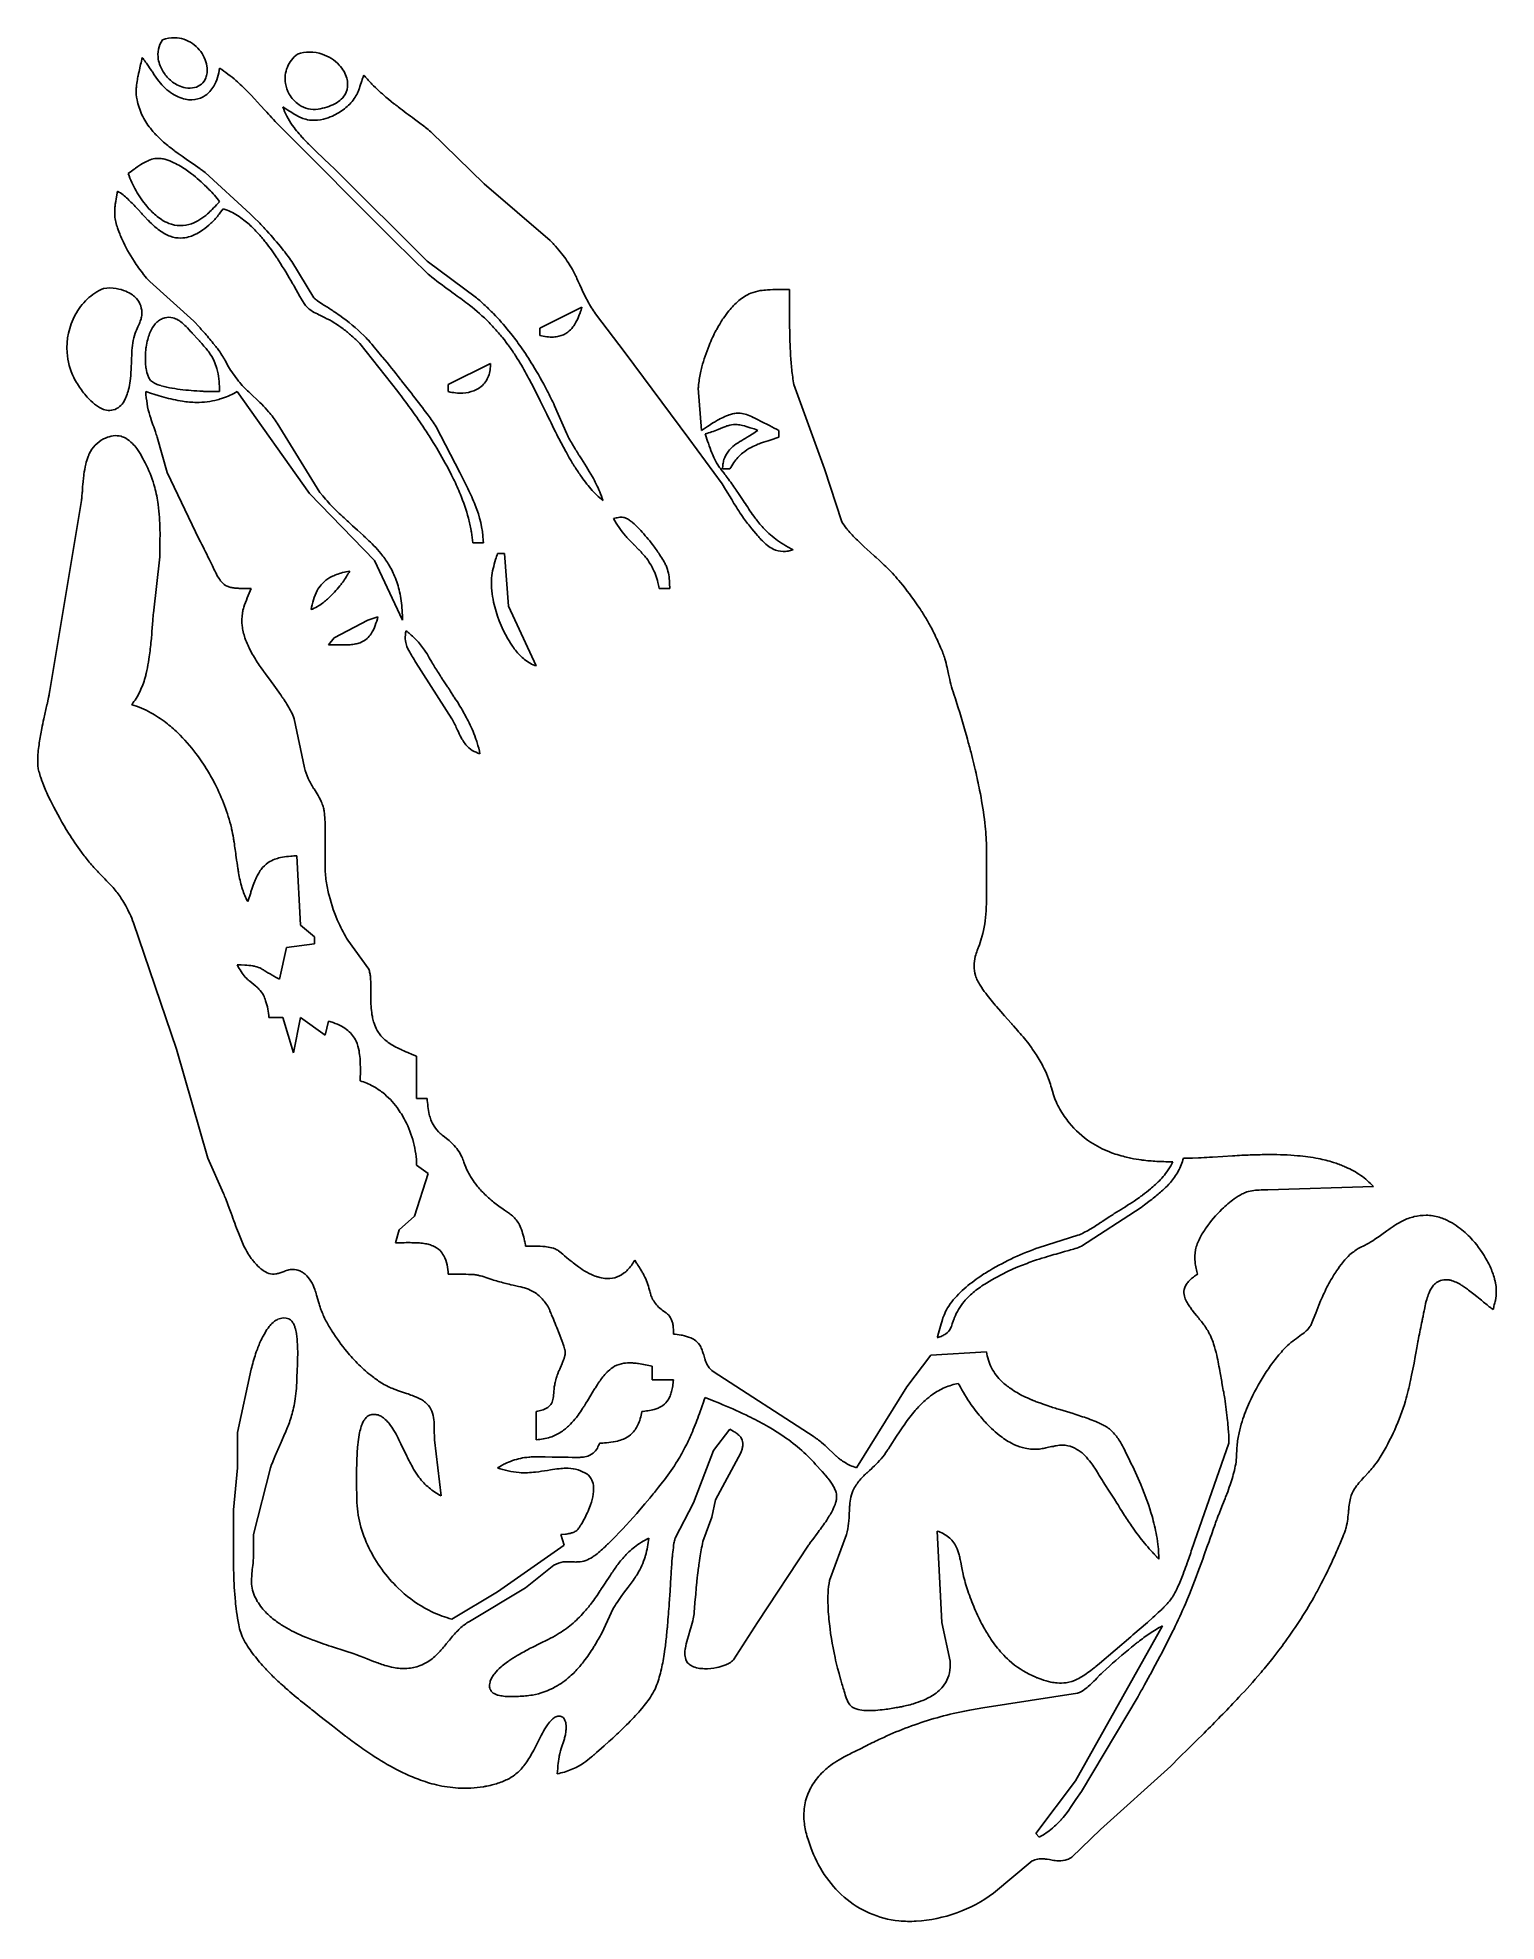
# Model space of a CAD drawing. Header units: millimetres. Extents: x 5 to 122, y 49 to 201.
import ezdxf

# ---------------------------------------------------------------- set-up
doc = ezdxf.new("R2010")
doc.units = ezdxf.units.MM
doc.layers.add('Default', color=94, linetype='Continuous')

msp = doc.modelspace()

# ---------------------------------------------------------------- linework, layer by layer
at = {"layer": 'Default'}
for p, q in [((18.53, 198.96), (18.53, 198.96)), ((15.83, 196.15), (15.83, 196.15)), ((24.5, 193.55), (33.77, 184.26)), ((27.66, 194.83), (27.66, 194.83)), ((36.69, 193.01), (40.97, 188.83)), ((14.68, 190.87), (14.68, 190.87)), ((22.22, 186.43), (18.6, 189.73)), ((36.41, 182.63), (29.07, 189.94)), ((40.97, 188.83), (46.28, 184.29)), ((33.77, 184.26), (36.49, 181.59)), ((27.32, 179.69), (25.54, 182.6)), ((40.36, 179.69), (36.41, 182.63)), ((17.7, 177.81), (14.16, 180.99)), ((48.82, 178.93), (45.44, 177.24)), ((49.9, 178.41), (52.29, 175.26)), ((13.52, 178.36), (13.52, 178.36)), ((45.44, 177.24), (45.44, 176.67)), ((45.44, 177.24), (45.44, 177.24)), ((31, 176.02), (34.05, 172.16)), ((41.49, 174.41), (38.1, 172.72)), ((52.29, 175.26), (57.39, 168.4)), ((14.28, 173), (14.28, 173)), ((38.1, 172.72), (38.1, 172.16)), ((38.1, 172.72), (38.1, 172.72)), ((58.42, 169.05), (58.16, 172.44)), ((65.83, 172.72), (68.28, 165.95)), ((21.17, 172.16), (26.96, 163.97)), ((47.6, 168.77), (46.63, 171.03)), ((27.8, 164.06), (24.38, 169.62)), ((39.02, 165.66), (37.12, 169.33)), ((15.55, 165.66), (14.75, 168.49)), ((57.39, 168.4), (60.07, 164.77)), ((64.63, 168.49), (64.63, 169.05)), ((18.12, 160.3), (15.55, 165.66)), ((60.11, 165.95), (60.68, 165.95)), ((68.28, 165.95), (69.67, 161.72)), ((6.14, 148.17), (8.67, 163.41)), ((26.96, 163.97), (32.18, 158.6)), ((14.96, 158.89), (14.44, 154.38)), ((40.08, 160.02), (40.92, 160.02)), ((42.62, 159.17), (42.05, 159.17)), ((42.05, 159.17), (42.05, 159.17)), ((42.92, 154.94), (42.62, 159.17)), ((32.18, 158.6), (34.43, 153.81)), ((55.63, 158.04), (55.63, 158.04)), ((55.03, 156.35), (55.88, 156.35)), ((27.09, 154.66), (27.09, 154.66)), ((45.16, 150.14), (42.92, 154.94)), ((31.66, 153.82), (28.94, 152.4)), ((32.46, 154.09), (31.66, 153.82)), ((31.66, 153.82), (31.66, 153.82)), ((28.94, 152.4), (28.5, 151.84)), ((35.5, 150.42), (38.4, 145.91)), ((35.5, 150.42), (35.5, 150.42)), ((26.56, 141.96), (25.74, 145.91)), ((25.96, 134.9), (26.25, 129.35)), ((81.28, 135.47), (81.28, 131.8)), ((16.29, 119.38), (12.86, 129.54)), ((26.25, 129.35), (27.38, 128.41)), ((25.12, 127.56), (24.55, 125.02)), ((27.38, 127.85), (25.12, 127.56)), ((27.38, 128.41), (27.38, 127.85)), ((31.72, 125.82), (30.05, 128.13)), ((23.71, 121.92), (24.84, 121.92)), ((24.84, 121.92), (25.68, 119.1)), ((25.68, 119.1), (26.25, 121.92)), ((26.25, 121.92), (28.22, 120.51)), ((28.22, 120.51), (28.5, 121.64)), ((18.82, 110.63), (16.29, 119.38)), ((35.56, 115.43), (35.56, 118.82)), ((36.41, 115.43), (35.56, 115.43)), ((20.07, 107.81), (18.82, 110.63)), ((36.48, 109.41), (35.39, 105.99)), ((35.56, 110.07), (36.48, 109.41)), ((112.32, 108.37), (103.86, 108.09)), ((35.39, 105.99), (34.15, 104.9)), ((88.9, 103.57), (93.69, 106.69)), ((34.15, 104.9), (33.87, 103.86)), ((88.62, 104.45), (85.51, 103.47)), ((54.47, 93.94), (54.47, 92.85)), ((76.82, 94.82), (74.88, 92.29)), ((81.28, 95.11), (76.82, 94.82)), ((21.2, 88.62), (22.3, 93.7)), ((54.47, 92.85), (56.16, 92.85)), ((67.45, 88.27), (59.35, 93.51)), ((74.88, 92.29), (70.84, 85.8)), ((45.16, 90.31), (45.16, 88.05)), ((21.2, 85.8), (21.2, 88.62)), ((37.54, 83.54), (37, 88.05)), ((37, 88.05), (37, 88.05)), ((60.68, 88.9), (59.39, 87.17)), ((100.72, 87.77), (97.98, 79.87)), ((59.39, 87.17), (57.77, 82.97)), ((59.54, 83.23), (61.57, 87)), ((20.88, 82.41), (21.2, 85.8)), ((23.83, 85.8), (22.47, 80.43)), ((59.25, 81.84), (59.54, 83.23)), ((20.88, 77.61), (20.88, 82.41)), ((57.77, 82.97), (56.31, 80.15)), ((58.53, 79.87), (59.25, 81.84)), ((22.47, 80.43), (22.47, 78.74)), ((47.13, 80.43), (47.41, 79.59)), ((68.69, 76.76), (70.05, 80.43)), ((77.33, 80.72), (77.7, 73.38)), ((47.41, 79.59), (42.05, 75.83)), ((67.01, 79.58), (62.9, 73.38)), ((44.31, 76.17), (46.57, 77.98)), ((42.05, 75.83), (38.38, 73.66)), ((39.8, 73.47), (44.31, 76.17)), ((50.42, 72.53), (51.34, 74.5)), ((62.9, 73.38), (60.99, 70.39)), ((77.7, 73.38), (78.36, 70.27)), ((95.39, 73.1), (88.41, 60.68)), ((46.85, 72.42), (46.85, 72.42)), ((92.85, 72.23), (90.34, 70.1)), ((81, 66.53), (88.59, 67.7)), ((88.9, 59.83), (93.44, 67.45)), ((47.53, 64.63), (47.53, 64.63)), ((88.41, 60.68), (85.23, 56.44)), ((96.07, 61.86), (90.43, 56.76)), ((88.9, 59.83), (88.9, 59.83)), ((85.23, 56.44), (85.51, 56.16)), ((90.43, 56.76), (88.13, 54.55)), ((84.95, 54.24), (81.84, 51.66))]:
    msp.add_line(p, q, dxfattribs=at)
for points in [[(17.75, 196.56, -0.101646), (17.03, 196.54, -0.07279), (16.45, 196.72, -0.048443), (15.99, 197, -0.077994), (15.33, 197.68, -0.061471), (14.99, 198.31, -0.05228), (14.84, 198.83, -0.093771), (14.85, 199.64, -0.103763), (15.17, 200.38)], [(15.17, 200.38, -0.102174), (16.15, 200.56, -0.146537), (17.57, 200.1, -0.131147), (18.53, 198.96)], [(13.13, 195.58, -0.058266), (13.07, 196.44, -0.00209), (13.08, 196.6, -0.02607), (13.16, 197.2), (13.18, 197.31), (13.2, 197.41), (13.22, 197.51), (13.25, 197.69), (13.29, 197.85), (13.42, 198.41, 0.009684), (13.55, 198.97)], [(13.55, 198.97, -0.017538), (13.82, 198.6), (13.88, 198.52), (13.99, 198.36), (14.19, 198.06), (14.28, 197.93, 0.012096), (14.36, 197.81), (14.51, 197.58), (14.65, 197.38), (14.78, 197.21, 0.034722), (15.26, 196.64, 0.047991), (15.83, 196.15)], [(15.83, 196.15, 0.046301), (16.43, 195.81, 0.052524), (17.01, 195.62, 0.056179), (17.54, 195.57, 0.120306), (18.44, 195.82, 0.081023), (18.98, 196.25, 0.051031), (19.29, 196.66, 0.058542), (19.6, 197.36, 0.045763), (19.76, 198.12)], [(18.53, 198.96, -0.075418), (18.74, 198.28, -0.066053), (18.75, 197.74, -0.066659), (18.65, 197.34, -0.126375), (18.3, 196.83, -0.118957), (17.75, 196.56)], [(19.76, 198.12, -0.027765), (21.07, 197.12, -0.021894), (21.97, 196.27), (22.13, 196.1), (22.28, 195.95), (22.56, 195.65), (23.04, 195.12), (23.4, 194.72, 0.005197), (23.94, 194.13, 0.008907), (24.5, 193.55)], [(27.66, 194.83, -0.19144), (26.13, 195.18, -0.118533), (25.34, 196.04, -0.086329), (25.05, 196.88, -0.140273), (25.19, 198.19, -0.067979), (25.53, 198.77, -0.059187), (26, 199.24)], [(26, 199.24, -0.160203), (27.98, 199.24, -0.126006), (29.35, 198.36, -0.058684), (29.74, 197.84, -0.061004), (29.96, 197.32, -0.068355), (30.03, 196.83, -0.139131), (29.82, 196, -0.087591), (29.4, 195.52, -0.04472), (29.01, 195.26, -0.051521), (28.35, 194.99, -0.03544), (27.66, 194.83)], [(30.56, 195.67, 0.048745), (30.81, 196.11, 0.00692), (30.89, 196.29, 0.007779), (30.94, 196.45), (30.97, 196.52), (31.01, 196.65), (31.16, 197.1, -0.023662), (31.18, 197.16, -0.023654), (31.2, 197.21, -0.017095), (31.33, 197.56)], [(31.33, 197.56, 0.020538), (31.4, 197.47, 0.018479), (31.98, 196.83, 0.022743), (33.1, 195.8), (33.31, 195.62), (33.52, 195.45), (33.72, 195.29, 0.004194), (34.08, 195.01, 0.003553), (35.39, 194.02), (35.72, 193.77), (36.21, 193.4, -0.016034), (36.27, 193.35, -0.005973), (36.69, 193.01)], [(18.6, 189.73), (18.4, 189.88, 0.00658), (18.3, 189.96, 0.013436), (18.2, 190.03), (17.81, 190.31), (17.07, 190.82), (16.75, 191.04), (16.44, 191.26), (16.16, 191.46, -0.016337), (16.1, 191.51), (15.84, 191.71, -0.026775), (14.93, 192.49), (14.77, 192.65, -0.029789), (14.2, 193.29, -0.055626), (13.53, 194.37, -0.063896), (13.13, 195.58)], [(29.07, 189.94), (28.92, 190.08), (28.63, 190.36), (27.53, 191.4), (27.33, 191.59), (27.23, 191.69), (27.05, 191.87), (26.88, 192.04, -0.016435), (26.8, 192.12, -0.002869), (26.49, 192.44, -0.008489), (26.24, 192.73), (26.13, 192.85, -0.018364), (25.73, 193.35), (25.59, 193.54, -0.03248), (25.15, 194.25, -0.050736), (24.84, 195.02)], [(24.84, 195.02), (25.24, 194.75), (25.55, 194.55, 0.016286), (26.03, 194.27), (26.15, 194.21, 0.032476), (26.53, 194.05)], [(26.53, 194.05, 0.058716), (27.1, 193.94, 0.081092), (28.1, 194.03, 0.045339), (28.81, 194.27, 0.059679), (29.77, 194.86, 0.067775), (30.56, 195.67)], [(12.42, 189.65), (12.68, 189.84), (12.91, 190.01, -0.017093), (13.01, 190.08), (13.2, 190.22), (13.28, 190.27, -0.016892), (13.44, 190.38, -0.039663), (14.03, 190.69, -0.005584), (14.19, 190.76, -0.065109), (14.68, 190.87)], [(14.68, 190.87, -0.058027), (15.08, 190.86, -0.033535), (15.44, 190.79, -0.043842), (16.09, 190.53, -0.02244), (16.63, 190.24, -0.026161), (17.5, 189.64, -0.030414), (18.7, 188.59, -0.001955), (18.84, 188.45), (18.9, 188.39, -0.013789), (19.35, 187.91, -0.023764), (19.76, 187.4)], [(17.5, 185.63, -0.183077), (15.69, 185.66, -0.051136), (15.1, 185.96, -0.035344), (14.63, 186.31, -0.041457), (13.92, 187.03, -0.044224), (13.06, 188.28, -0.039995), (12.42, 189.65)], [(11.35, 186.27, -0.03414), (11.35, 186.77, -0.014539), (11.38, 187.14, -0.008655), (11.42, 187.41), (11.46, 187.62), (11.57, 188.24)], [(11.57, 188.24, -0.033663), (12.01, 187.94), (12.11, 187.86, -0.020224), (12.48, 187.53, -0.015723), (13.13, 186.85), (13.21, 186.78), (13.48, 186.47, 0.006861), (13.75, 186.18), (14.01, 185.92, 0.024827), (14.04, 185.89), (14.16, 185.76, 0.01975), (14.66, 185.31, 0.014103), (14.89, 185.13, 0.031063), (15.35, 184.82, 0.041677), (15.8, 184.62, 0.089961), (16.64, 184.48, 0.064294), (17.27, 184.57, 0.068762), (18.13, 184.95, 0.017577), (18.23, 185.02, 0.035294), (18.9, 185.52)], [(14.16, 180.99, -0.029256), (13.66, 181.55, -0.026544), (12.89, 182.63, -0.035384), (11.93, 184.37, -0.014541), (11.74, 184.83), (11.67, 185), (11.61, 185.15), (11.57, 185.29, -0.023158), (11.43, 185.77, -0.038276), (11.35, 186.27)], [(19.76, 187.4), (19.69, 187.33), (19.63, 187.27, -0.006904), (19.16, 186.78, -0.011941), (18.79, 186.43, -0.039265), (18.18, 185.96, -0.058355), (17.5, 185.63)], [(18.9, 185.52, 0.044626), (19.51, 186.14, 0.013869), (19.78, 186.48), (19.84, 186.57), (20.04, 186.83)], [(20.04, 186.83, -0.040481), (20.66, 186.59, -0.054082), (21.7, 185.93, -0.030583), (22.51, 185.22, -0.006042), (22.59, 185.13, -0.020797), (23.21, 184.44, -0.003086), (23.46, 184.13, -0.02054), (24.35, 182.9, -0.004028), (24.5, 182.66, -0.014452), (25.61, 180.84, -0.003035), (25.74, 180.61), (26.2, 179.8), (26.32, 179.59, 0.014735), (26.5, 179.3, 0.040187), (26.71, 179.01)], [(25.54, 182.6, 0.016372), (24.78, 183.62, 0.017639), (23.54, 185.06, 0.006847), (22.89, 185.75), (22.55, 186.09), (22.22, 186.43)], [(46.28, 184.29, -0.006178), (46.58, 183.97), (46.71, 183.82, -0.013889), (47.21, 183.21), (47.32, 183.07, -0.035197), (48.06, 181.96), (48.18, 181.74, -0.009581), (48.28, 181.53), (48.33, 181.43, -0.006004), (48.42, 181.24), (48.5, 181.06), (48.66, 180.72), (48.79, 180.42, 0.022281), (49.3, 179.39, 0.022669), (49.9, 178.41)], [(36.49, 181.59), (36.59, 181.51, 0.0142), (38.22, 180.26), (38.38, 180.15), (38.68, 179.93, -0.00917), (39.8, 179.09, -0.033474), (41.37, 177.7, -0.016454), (42.08, 176.92, -0.012214), (42.13, 176.87, -0.008414), (42.44, 176.49), (42.6, 176.3), (42.75, 176.11)], [(8.06, 173.28, -0.100211), (7.52, 175.29, -0.139747), (8.17, 178.32, -0.079838), (9.13, 179.57, -0.089494), (10.44, 180.44)], [(10.44, 180.44, -0.075577), (11.47, 180.43, -0.058543), (12.23, 180.21, -0.05568), (12.76, 179.92, -0.055047), (13.09, 179.62, -0.100883), (13.43, 179.03, -0.093993), (13.52, 178.36)], [(58.16, 172.44, -0.008212), (58.17, 172.58, -0.031723), (58.34, 173.67, -0.006489), (58.45, 174.14, -0.032695), (59.03, 175.86, -0.026385), (59.6, 177.1, -0.024528), (59.64, 177.15), (59.76, 177.37), (59.88, 177.58, -0.011936), (60.11, 177.96), (60.17, 178.04, -0.023415), (60.62, 178.64, -0.047489), (61.41, 179.46, -0.033505), (61.87, 179.79, -0.042965), (62.37, 180.05)], [(62.37, 180.05, -0.056219), (63.13, 180.26, -0.022839), (63.71, 180.32, -0.016709), (64.59, 180.35, -0.006222), (65.03, 180.34), (65.48, 180.34)], [(65.48, 180.34, 0.000942), (65.48, 178.43), (65.48, 177.72), (65.48, 177.56), (65.49, 177.26, 0.004562), (65.5, 176.69, 0.006821), (65.54, 175.69), (65.55, 175.32), (65.56, 175.15, 0.011803), (65.66, 173.93, 0.021191), (65.83, 172.72)], [(26.71, 179.01, 0.070649), (27.22, 178.59, 0.027935), (27.73, 178.33, 0.008129), (27.95, 178.22), (28.17, 178.11, -0.049794), (29.67, 177.19, -0.020146), (30.35, 176.63, -0.015264), (31, 176.02)], [(31.32, 176.66, 0.039916), (29.4, 178.27, 0.007123), (28.88, 178.62), (28.78, 178.69, 0.005576), (28.03, 179.16), (27.85, 179.28), (27.71, 179.37), (27.61, 179.44, -0.04276), (27.57, 179.47, -0.045011), (27.32, 179.69)], [(46.63, 171.03, 0.007728), (46.03, 172.23, 0.016952), (44.88, 174.29, 0.016825), (43.91, 175.76, 0.013666), (43.12, 176.83), (42.96, 177.02, 0.022202), (41.72, 178.42, 0.003279), (41.39, 178.75, 0.008358), (41.14, 178.99), (41.05, 179.08, 0.01368), (40.36, 179.69)], [(45.44, 176.67, 0.031113), (46.01, 176.56, 0.042451), (46.53, 176.54, 0.046537), (46.98, 176.6, 0.107765), (47.69, 176.93, 0.067114), (48.1, 177.35, 0.038157), (48.34, 177.72, 0.035693), (48.61, 178.31, 0.004214), (48.67, 178.46, 0.009427), (48.75, 178.69), (48.82, 178.93)], [(13.52, 178.36, -0.060448), (13.45, 177.97, -0.02532), (13.32, 177.63), (13.2, 177.35, 0.018775), (12.99, 176.85, 0.04221), (12.79, 176.07, 0.034926), (12.71, 175.26)], [(14.28, 173, -0.057786), (14.17, 173.12, -0.056321), (14.02, 173.41, -0.053201), (13.86, 174, -0.012373), (13.84, 174.13, -0.045297), (13.81, 175.16, -0.01899), (13.84, 175.55, -0.003138), (13.86, 175.72, -0.030727), (13.99, 176.35, -0.025298), (14.14, 176.81, -0.063314), (14.48, 177.45, -0.046805), (14.72, 177.73, -0.065642), (15.02, 177.94)], [(15.02, 177.94, -0.048458), (15.36, 178.07, -0.127446), (16, 178.09, -0.076742), (16.43, 177.9), (16.51, 177.86, -0.011947), (16.64, 177.76, -0.036781), (17.07, 177.37, -0.012562), (17.17, 177.27), (17.46, 176.95)], [(17.46, 176.95, 0.021368), (17.52, 176.89, 0.02083), (17.58, 176.83), (18.03, 176.34, -0.006912), (18.23, 176.13, -0.012209), (18.59, 175.71, -0.013491), (18.89, 175.34, -0.050483), (19.32, 174.61, -0.04148), (19.53, 174.02, -0.017991), (19.59, 173.79, -0.030606), (19.71, 172.98, -0.016406), (19.76, 172.16)], [(21.28, 173), (21.16, 173.15, -0.017157), (20.73, 173.74, -0.022669), (20.4, 174.29), (20.27, 174.53, 0.031242), (19.72, 175.42), (19.69, 175.46, 0.00465), (19.46, 175.77), (19.25, 176.03, 0.011619), (18.49, 176.93), (18.29, 177.15, 0.005942), (18.15, 177.32), (17.7, 177.81)], [(37.12, 169.33, 0.011054), (36.8, 169.82, 0.00691), (36.48, 170.26), (36.17, 170.68, 0.00505), (35, 172.21), (34.78, 172.49), (34.36, 173.02, 0.005246), (34.27, 173.14, 0.005468), (32.83, 174.93, 0.017645), (32.78, 174.98), (32.43, 175.41), (32.16, 175.73), (31.96, 175.97, 0.008022), (31.8, 176.14), (31.69, 176.28, 0.018251), (31.32, 176.66)], [(42.75, 176.11), (42.89, 175.92, -0.007874), (43.02, 175.74, -0.014239), (43.53, 174.99), (43.64, 174.81, -0.007747), (44.07, 174.09, -0.011027), (44.82, 172.72, -0.007066), (44.98, 172.41), (45.13, 172.12), (45.2, 171.98), (45.48, 171.41), (46.01, 170.34, 0.003973), (46.93, 168.48, 0.010582), (47.67, 167.1), (47.81, 166.85), (47.95, 166.61, 0.003882), (48.08, 166.39, 0.002825), (48.21, 166.18, 0.011812), (48.71, 165.43, 0.0292), (49.54, 164.35, 0.045927), (50.52, 163.41)], [(12.71, 175.26), (12.69, 174.64), (12.69, 174.5, -0.0162), (12.68, 174.44), (12.67, 174.18, -0.019907), (12.6, 173.2), (12.58, 173.01, -0.024051), (12.45, 172.33, -0.029567), (12.29, 171.82), (12.25, 171.73, -0.030701), (12.09, 171.39, -0.081361), (11.73, 170.95, -0.111057), (11.23, 170.69)], [(38.1, 172.16, 0.071264), (39.28, 172.04, 0.07986), (40.16, 172.23, 0.081364), (40.75, 172.57, 0.132103), (41.33, 173.41, 0.054743), (41.45, 173.9, 0.037763), (41.49, 174.41)], [(11.23, 170.69, -0.117981), (10.67, 170.67, -0.069094), (10.22, 170.83, -0.028759), (10.04, 170.93, -0.053861), (9.43, 171.41, -0.044262), (8.67, 172.29, -0.039874), (8.06, 173.28)], [(19.76, 172.16), (19.58, 172.16), (19.24, 172.16, -0.005419), (18.61, 172.18), (18.47, 172.18), (18.44, 172.19), (18.31, 172.19), (18.18, 172.2), (17.93, 172.21), (17.69, 172.23, -0.024178), (15.95, 172.43, -0.029179), (15.08, 172.62, -0.022236), (15.03, 172.64, -0.033156), (14.64, 172.78, -0.027891), (14.45, 172.88, -0.053679), (14.28, 173)], [(24.38, 169.62, 0.025251), (23.69, 170.54), (23.55, 170.7, 0.020328), (22.99, 171.29), (22.78, 171.5), (22.38, 171.86), (22.09, 172.13, -0.033981), (21.28, 173)], [(14.75, 168.49, 0.006793), (14.6, 168.94), (14.47, 169.33), (14.41, 169.5), (14.29, 169.82), (14.2, 170.11, -0.007807), (14.16, 170.23, -0.035437), (13.94, 171.18, -0.018223), (13.83, 172.16)], [(13.83, 172.16), (14.28, 172.01), (14.49, 171.95), (14.9, 171.82), (15.29, 171.71, 0.028892), (16.77, 171.39, 0.037291), (17.9, 171.29, 0.069054), (19.59, 171.51, 0.017853), (20, 171.63, 0.044653), (21.17, 172.16)], [(34.05, 172.16, -0.016275), (36.05, 169.39), (36.23, 169.12, -0.009028), (36.9, 168.07, -0.016176), (37.99, 166.19, -0.008817), (38.37, 165.46), (38.53, 165.14, -0.016554), (39.07, 163.91, -0.030183), (39.72, 162, -0.020117), (39.94, 161.02, -0.013235), (39.96, 160.89, -0.021821), (40.08, 160.02)], [(64.63, 169.05, -0.00625), (63.87, 169.43), (63.2, 169.77), (62.91, 169.92), (62.63, 170.06, 0.014623), (62.56, 170.09, 0.028988), (62.03, 170.31, 0.055264), (61.53, 170.42, 0.059378), (61.1, 170.41, 0.044551), (60.73, 170.33, 0.01717), (60.57, 170.28, 0.031164), (60.01, 170.02), (59.9, 169.97, 0.014179), (59.71, 169.86, 0.011813), (59.38, 169.67, 0.008918), (58.9, 169.36), (58.42, 169.05)], [(58.7, 168.77, 0.032553), (59.75, 169.11), (59.94, 169.19), (60.12, 169.27), (60.21, 169.3, -0.016981), (60.37, 169.37, -0.031316), (60.69, 169.47, -0.084879), (61.27, 169.51, -0.033955), (61.7, 169.44, -0.020832), (62.32, 169.26), (62.63, 169.16), (62.78, 169.11), (62.94, 169.05)], [(8.67, 163.41, 0.01226), (8.71, 163.74), (8.74, 164.06, 0.003946), (8.76, 164.36), (8.77, 164.43), (8.77, 164.5), (8.79, 164.77, -0.010112), (8.82, 165.02, -0.005554), (8.87, 165.5, -0.029163), (9.02, 166.33, -0.033777), (9.21, 166.94, -0.019863), (9.3, 167.16, -0.077601), (9.77, 167.86, -0.086817), (10.45, 168.36)], [(10.45, 168.36, -0.012504), (10.61, 168.43, -0.069457), (11.22, 168.61, -0.102843), (11.85, 168.57)], [(11.85, 168.57, -0.060126), (12.22, 168.42, -0.072703), (12.77, 167.99, -0.032782), (13.11, 167.59, -0.030067), (13.53, 166.93), (13.62, 166.75), (13.69, 166.62), (13.79, 166.43), (13.89, 166.23)], [(50.52, 163.41, 0.021), (50.25, 164.12, 0.028419), (49.66, 165.32), (49.53, 165.54), (49.41, 165.74), (49.3, 165.93), (49.19, 166.11), (48.78, 166.76), (48.62, 167.01, -0.006066), (48.55, 167.12, -0.007361), (48.49, 167.22, -0.008161), (48.43, 167.31, -0.008648), (48.38, 167.4, -0.008915), (48.32, 167.49, -0.009019), (48.28, 167.56, -0.012914), (48.19, 167.71, -0.012342), (48.11, 167.84, -0.017117), (47.6, 168.77)], [(61.02, 164.51), (60.93, 164.64, 0.005522), (60.59, 165.12), (60.55, 165.17), (60.4, 165.37, 0.009627), (60.26, 165.56), (60.12, 165.74, -0.008966), (59.99, 165.91), (59.93, 165.99, -0.010586), (59.87, 166.07), (59.82, 166.14, -0.048698), (59.45, 166.76, -0.015215), (59.24, 167.25, -0.00623), (58.97, 168.01), (58.93, 168.1), (58.7, 168.77)], [(62.94, 169.05, -0.015628), (62.49, 168.75), (62.28, 168.62), (62.09, 168.51), (61.91, 168.4, 0.008285), (61.56, 168.19, 0.020348), (61.49, 168.15, 0.034511), (60.94, 167.75, 0.048331), (60.58, 167.38, 0.093779), (60.22, 166.7, 0.040084), (60.14, 166.33, 0.02495), (60.12, 166.14, 0.019807), (60.11, 165.95)], [(60.68, 165.95, -0.023877), (61.01, 166.46, -0.06535), (61.73, 167.24, -0.051909), (62.39, 167.68, -0.023568), (62.93, 167.93), (63.04, 167.97), (63.14, 168.01), (63.23, 168.04, -0.010545), (63.93, 168.27), (64.63, 168.49)], [(13.89, 166.23, -0.045371), (14.55, 164.47, -0.033009), (14.83, 163.1, -0.020264), (14.93, 162.05, -0.009743), (14.95, 161.65), (14.97, 161.31, -0.00843), (14.97, 160.1), (14.96, 158.89)], [(40.92, 160.02), (40.91, 160.21, 0.080749), (40.27, 163.04, 0.020437), (39.67, 164.37), (39.34, 165.02), (39.02, 165.66)], [(60.07, 164.77), (60.35, 164.31), (60.84, 163.49, 0.013482), (61.6, 162.29), (61.7, 162.14), (61.79, 162.01, 0.019759), (62.46, 161.15)], [(34.43, 153.81, 0.017489), (34.4, 154.61, 0.038682), (34.19, 156.1, 0.045398), (33.8, 157.34, 0.040212), (33.28, 158.35, 0.030727), (32.7, 159.16), (32.56, 159.33, 0.015657), (31.99, 159.94), (31.86, 160.07, 0.0058), (31.34, 160.56), (31.29, 160.62), (30.83, 161.03), (30.43, 161.39, -0.003039), (29.74, 162.02, -0.015316), (28.73, 163, -0.012637), (28.26, 163.52), (28.03, 163.79), (27.8, 164.06)], [(65.76, 159.46, -0.012602), (65.37, 159.67, -0.021982), (64.67, 160.11, -0.045876), (63.56, 161.03, -0.032476), (62.85, 161.84), (62.79, 161.92), (62.73, 162), (62.62, 162.15), (62.51, 162.29), (62.49, 162.33, -0.008045), (61.76, 163.42), (61.39, 163.97), (61.21, 164.24), (61.16, 164.31), (61.02, 164.51)], [(52.41, 161.98, 0.046116), (52.16, 162.06, 0.110608), (51.76, 162.06, 0.00632), (51.56, 162.02, -0.011529), (51.36, 161.98)], [(51.36, 161.98, 0.053776), (52.33, 160.58, 0.009529), (52.43, 160.46, 0.025402), (52.48, 160.4), (52.69, 160.18), (52.79, 160.08), (52.98, 159.88, 0.034154), (53.01, 159.86), (53.37, 159.49, -0.028175), (53.41, 159.45, -0.027944), (54, 158.78, -0.068071), (54.66, 157.63, -0.027768), (54.88, 157), (54.92, 156.84), (54.95, 156.72), (55, 156.53), (55.03, 156.35)], [(55.63, 158.04, 0.032871), (55.5, 158.34, 0.015378), (55.43, 158.47), (55.36, 158.6, 0.015798), (55.06, 159.08, 0.017789), (54.49, 159.88, 0.023477), (53.54, 161.01, 0.020097), (53.01, 161.54), (52.87, 161.66, 0.018613), (52.65, 161.83, 0.047643), (52.41, 161.98)], [(22.3, 156.35), (22.09, 156.35), (21.89, 156.35), (21.7, 156.36), (21.51, 156.36), (21.33, 156.37, -0.010447), (20.98, 156.39, -0.027942), (20.65, 156.45, -0.053062), (20.36, 156.54, -0.111559), (19.91, 156.88, -0.046064), (19.64, 157.28), (19.62, 157.3), (19.52, 157.49), (19.5, 157.53), (19.45, 157.62), (19.37, 157.78), (19.33, 157.86), (19.18, 158.17), (18.92, 158.7, 0.00712), (18.12, 160.3)], [(62.46, 161.15), (62.78, 160.77), (62.92, 160.61, 0.005581), (63.19, 160.3, 0.039154), (63.71, 159.81, 0.05551), (64.17, 159.52, 0.110375), (64.96, 159.33, 0.050319), (65.36, 159.36, 0.016922), (65.56, 159.4, 0.006647), (65.76, 159.46)], [(69.67, 161.72, 0.033974), (70.05, 161.18, 0.003866), (70.23, 160.96, 0.014086), (70.59, 160.57, 0.0039), (70.92, 160.23), (71.22, 159.95), (71.48, 159.7), (71.95, 159.28), (72.3, 158.96), (72.43, 158.84), (72.66, 158.64), (73, 158.32), (73.08, 158.24), (73.21, 158.12), (73.24, 158.09, -0.007112), (73.33, 158)], [(42.05, 159.17, 0.009013), (41.9, 158.69, 0.01947), (41.7, 157.95, 0.032606), (41.58, 157.2)], [(27.09, 154.66, 0.051559), (27.6, 154.9, 0.026374), (28, 155.17, 0.032289), (28.65, 155.73, 0.033843), (29.5, 156.69, 0.016018), (29.59, 156.82, 0.01295), (29.64, 156.87, 0.014888), (29.93, 157.31), (30, 157.42), (30.03, 157.46, 0.022513), (30.07, 157.54, 0.049441), (30.08, 157.55, 0.006063), (30.2, 157.76)], [(30.2, 157.76, 0.015877), (29.62, 157.63), (29.49, 157.6, 0.026659), (29.01, 157.43, 0.030454), (28.61, 157.24, 0.07457), (28, 156.76, 0.052588), (27.65, 156.3), (27.59, 156.2, 0.049072), (27.29, 155.45, 0.025836), (27.09, 154.66)], [(55.88, 156.35), (55.87, 156.46), (55.86, 156.66, 0.011846), (55.86, 156.84, 0.027282), (55.79, 157.45, 0.044704), (55.63, 158.04)], [(73.33, 158, -0.020929), (74.38, 156.84, -0.025075), (75.78, 154.97), (75.95, 154.73, -0.001965), (76.08, 154.52, -0.012086), (76.55, 153.75), (76.66, 153.56), (76.7, 153.48, -0.010727), (76.84, 153.23), (76.91, 153.1), (76.98, 152.96)], [(21.58, 154.38, -0.017681), (21.61, 154.51, -0.008664), (21.63, 154.63, -0.014836), (21.7, 154.85, -0.022413), (21.98, 155.61), (22.3, 156.35)], [(41.58, 157.2, 0.047867), (41.6, 156.16, 0.028325), (41.74, 155.27, 0.076434), (42.87, 152.32, 0.025221), (43.31, 151.65, 0.014069), (43.49, 151.41, 0.054554), (44.23, 150.66, 0.037104), (44.67, 150.36, 0.050594), (45.16, 150.14)], [(14.44, 154.38), (14.43, 154.26), (14.39, 153.79), (14.32, 152.91), (14.31, 152.72), (14.28, 152.35), (14.25, 152, -0.013643), (14.09, 150.7), (14.05, 150.45, -0.017005), (13.87, 149.54, -0.012061), (13.78, 149.21, -0.043063), (13.35, 148.07, -0.030342), (13.06, 147.53, -0.031681), (12.7, 147.04)], [(25.74, 145.91, 0.023948), (25.5, 146.45, 0.028732), (24.93, 147.42, 0.007564), (24.8, 147.62), (24.76, 147.67, 0.008003), (24.63, 147.86), (24.5, 148.05), (24.24, 148.41), (23.75, 149.08), (23.64, 149.22), (23.43, 149.51, -0.00764), (23.24, 149.78), (23.06, 150.03, -0.023675), (23.02, 150.09, -0.019979), (22.4, 151.07), (22.3, 151.26), (22.2, 151.44, -0.016617), (22.04, 151.78, -0.025646), (21.79, 152.4, -0.052263), (21.57, 153.37, -0.063991), (21.58, 154.38)], [(28.5, 151.84), (29.14, 151.83), (29.42, 151.83), (29.68, 151.83), (29.93, 151.83), (29.99, 151.84, 0.023843), (30.45, 151.87, 0.006687), (30.66, 151.91, 0.035757), (31.02, 152.01, 0.098657), (31.59, 152.35, 0.061251), (31.91, 152.72, 0.055954), (32.24, 153.39, 0.028428), (32.46, 154.09)], [(34.71, 152.96, 0.03011), (34.66, 152.62, 0.076822), (34.69, 152.02, 0.03493), (34.75, 151.8), (34.78, 151.71, 0.033649), (34.94, 151.37, 0.015422), (35.21, 150.9, -0.006432), (35.5, 150.42)], [(37.32, 149.58, -0.00584), (37.03, 150.03, -0.006406), (36.79, 150.44), (36.58, 150.79, 0.015455), (36.2, 151.41, 0.046636), (35.52, 152.25, 0.019474), (35.13, 152.62), (35.03, 152.71, 0.014607), (34.71, 152.96)], [(76.98, 152.96, -0.012699), (77.55, 151.75), (77.6, 151.63, -0.026778), (77.94, 150.72, -0.021392), (78.12, 150.01), (78.24, 149.47, 0.026597), (78.66, 147.88)], [(5.26, 141.68, -0.035209), (5.18, 142.08, -0.036709), (5.17, 142.86, -0.0165), (5.23, 143.53, -0.015407), (5.41, 144.7), (5.49, 145.13, -0.005364), (5.65, 145.89), (5.9, 147.03, 0.04932), (5.91, 147.06), (6.03, 147.61, 0.006189), (6.09, 147.89), (6.14, 148.17)], [(40.64, 143.09, 0.026627), (40.42, 143.98, 0.011027), (40.29, 144.36, 0.032773), (39.69, 145.74, 0.014475), (39.15, 146.73), (39.04, 146.91), (38.83, 147.25), (38.64, 147.54, 0.007601), (38.56, 147.67), (38.25, 148.15, 0.015866), (38.19, 148.24, 0.016351), (38.14, 148.32, 0.016688), (38.09, 148.4, 0.016904), (38.04, 148.47), (37.67, 149.02, -0.004239), (37.49, 149.3, -0.023354), (37.45, 149.37), (37.32, 149.58)], [(12.7, 147.04, -0.053775), (14.23, 146.39, -0.037485), (15.44, 145.6, -0.02625), (16.4, 144.77, -0.039493), (17.86, 143.11, -0.025392), (18.79, 141.74, -0.017216), (19.4, 140.65, -0.026915), (20.15, 138.94, -0.032025), (20.7, 137.16)], [(78.66, 147.88), (78.79, 147.51, -0.008255), (79.67, 144.55), (79.75, 144.28, -0.002775), (80.04, 143.19), (80.16, 142.72, -0.005057), (80.38, 141.83, -0.008012), (80.4, 141.73, -0.008827), (80.73, 140.18, -0.017648), (81.11, 137.84), (81.15, 137.54), (81.18, 137.28, -0.009928), (81.25, 136.38, -0.011637), (81.28, 135.47)], [(38.4, 145.91, -0.019936), (38.45, 145.81, -0.015839), (38.84, 145, 0.016153), (39.13, 144.39), (39.2, 144.28, 0.022275), (39.26, 144.18, 0.042828), (39.52, 143.81, 0.07639), (40.03, 143.37, 0.059257), (40.64, 143.09)], [(9.12, 134.62), (8.96, 134.82, -0.006629), (8.67, 135.21, -0.018749), (7.64, 136.73, -0.023984), (6.29, 139.13), (6.22, 139.28, -0.008322), (6.14, 139.42, -0.01666), (5.65, 140.53), (5.54, 140.81), (5.5, 140.92), (5.44, 141.11), (5.41, 141.18, -0.018205), (5.26, 141.68)], [(28.06, 138.85, 0.029551), (27.91, 139.26, 0.016026), (27.74, 139.59), (27.66, 139.74, 0.002882), (27.33, 140.27, -0.016631), (27.3, 140.32, -0.02728), (26.87, 141.11, -0.039347), (26.56, 141.96)], [(28.22, 134.06), (28.22, 134.36), (28.23, 134.92, 0.014371), (28.23, 134.98), (28.23, 135.1, 0.007324), (28.23, 136.98, 0.005631), (28.22, 137.45, 0.013748), (28.18, 138.16, 0.008896), (28.14, 138.51, 0.042034), (28.06, 138.85)], [(20.7, 137.16), (20.72, 137.07, -0.012488), (20.87, 136.33, -0.008713), (20.92, 136.01, -0.00408), (21.09, 134.79, 0.005559), (21.22, 133.88, 0.009186), (21.28, 133.54, 0.028738), (21.55, 132.36), (21.6, 132.21, 0.043437), (22.01, 131.23)], [(12.86, 129.54), (12.78, 129.72, 0.014015), (12.46, 130.43, 0.016603), (12.15, 131.03, 0.017387), (11.84, 131.53, 0.034165), (11.22, 132.35, 0.010582), (10.69, 132.91), (10.66, 132.94), (10.64, 132.96, -0.006701), (9.86, 133.77, -0.014627), (9.12, 134.62)], [(22.01, 131.23), (22.25, 131.93, -0.005752), (22.3, 132.09, -0.010032), (22.51, 132.69), (22.56, 132.82), (22.59, 132.88), (22.61, 132.94, -0.025956), (22.84, 133.42, -0.035918), (23.08, 133.81, -0.088259), (23.66, 134.36, -0.058698), (24.2, 134.63, -0.029255), (24.63, 134.76, -0.02898), (25.29, 134.86), (25.46, 134.88, -0.011667), (25.96, 134.9)], [(30.05, 128.13, -0.032061), (29.31, 129.51, -0.044748), (28.54, 131.73, -0.026138), (28.31, 132.88, -0.032433), (28.22, 134.06)], [(81.28, 131.8, -0.004973), (81.28, 131.58), (81.28, 131.18, -0.007908), (81.25, 130.48, -0.057723), (80.91, 128.41)], [(80.91, 128.41, -0.020831), (80.89, 128.32, -0.015982), (80.64, 127.58, 0.007286), (80.54, 127.31, 0.024921), (80.38, 126.83, 0.067972), (80.29, 126.07, 0.05408), (80.4, 125.31)], [(24.55, 125.02, -0.007271), (24.15, 125.23, -0.0186), (23.46, 125.63, 0.01383), (23.33, 125.71, 0.011163), (23.09, 125.85, 0.057987), (22.63, 126.03, 0.028438), (22.58, 126.04, 0.010439), (22.41, 126.07, 0.027482), (21.79, 126.13), (21.48, 126.15), (21.32, 126.15), (21.24, 126.15, 0.021627), (21.17, 126.15)], [(21.17, 126.15, 0.017718), (21.32, 125.87, 0.035185), (21.65, 125.38, 0.033426), (22, 124.99, 0.01578), (22.17, 124.84), (22.33, 124.7), (22.65, 124.45, -0.029234), (22.91, 124.21, -0.072816), (23.27, 123.71, -0.040942), (23.45, 123.28, -0.034799), (23.62, 122.61, -0.019052), (23.71, 121.92)], [(31.89, 123.33), (31.89, 123.49), (31.9, 124.07), (31.9, 124.29, 0.00725), (31.89, 124.49, 0.022277), (31.86, 125.16, 0.016591), (31.81, 125.5, 0.048945), (31.72, 125.82)], [(80.4, 125.31, 0.054514), (80.56, 124.89, 0.02309), (80.77, 124.52, 0.022305), (81.22, 123.87, 0.014785), (82.09, 122.8), (82.42, 122.41), (82.72, 122.07), (83.25, 121.48, -0.005834), (83.45, 121.25), (83.79, 120.86), (83.85, 120.79, -0.008126), (84.33, 120.24, -0.019027), (84.78, 119.66)], [(35.56, 118.82), (35.2, 118.96), (34.85, 119.11), (34.69, 119.18), (34.54, 119.25), (34.39, 119.31), (34.32, 119.35, -0.016594), (33.76, 119.63, -0.026003), (33.29, 119.93, -0.037336), (32.92, 120.23, -0.075414), (32.4, 120.9, -0.050727), (32.15, 121.47), (32.11, 121.58, -0.027056), (32.01, 122.01, -0.024591), (31.92, 122.67, -0.019648), (31.89, 123.33)], [(28.5, 121.64, -0.015037), (28.87, 121.52, -0.037472), (29.53, 121.23, -0.053491), (30.05, 120.88, -0.114639), (30.71, 120.02, -0.062232), (30.94, 119.25, -0.023867), (31.02, 118.65), (31.02, 118.59, -0.014313), (31.05, 117.72), (31.04, 116.84)], [(84.78, 119.66, -0.011273), (85.18, 119.08, -0.02534), (85.81, 118.02), (85.86, 117.92, -0.006938), (85.91, 117.82, -0.024638), (86.25, 117.02), (86.31, 116.87, -0.012537), (86.5, 116.28), (86.63, 115.84, 0.025101), (86.64, 115.8, 0.022564), (86.86, 115.18, 0.035554), (87.16, 114.58)], [(31.04, 116.84, -0.05687), (32.05, 116.42, -0.04467), (32.84, 115.9, -0.064206), (33.99, 114.7, -0.040141), (34.64, 113.65, -0.056275), (35.31, 111.91, -0.060416), (35.56, 110.07)], [(38.97, 111.14, 0.043008), (38.57, 111.66, 0.030958), (38.16, 112.05), (37.97, 112.21), (37.79, 112.35), (37.62, 112.49, -0.009157), (37.46, 112.63, -0.070892), (36.96, 113.22, -0.053375), (36.71, 113.73, -0.032338), (36.58, 114.15, -0.025719), (36.47, 114.78, -0.020258), (36.41, 115.43)], [(87.16, 114.58, 0.036155), (87.92, 113.49, 0.075922), (89.62, 111.93, 0.053868), (91.16, 111.14, 0.031971), (92.39, 110.75, 0.012093), (92.86, 110.64, 0.016088), (93.7, 110.5, 0.013432), (93.86, 110.48), (93.93, 110.47, 0.017796), (95.08, 110.38, 0.013396), (96.24, 110.35)], [(40.95, 107.83, -0.029974), (40.3, 108.56, -0.030259), (39.89, 109.16, -0.026863), (39.63, 109.65), (39.55, 109.83), (39.48, 110, -0.048784), (39.47, 110.02), (39.36, 110.31, 0.017067), (39.19, 110.74), (39.14, 110.84, 0.033784), (38.97, 111.14)], [(93.69, 106.69), (93.95, 106.89), (94.07, 106.98), (94.31, 107.16, 0.003119), (94.76, 107.51, 0.02071), (95.51, 108.15, 0.026138), (96.03, 108.68, 0.052942), (96.67, 109.6, 0.055298), (97.08, 110.63)], [(97.08, 110.63), (97.33, 110.63), (97.81, 110.65), (98.28, 110.67), (98.51, 110.68, 0.00367), (99.4, 110.73), (100.23, 110.78), (101.02, 110.83, -0.003257), (101.76, 110.87), (102.1, 110.88), (102.27, 110.89), (102.44, 110.9), (102.76, 110.91, -0.007959), (104.03, 110.93, -0.022684), (106.24, 110.84, -0.026823), (107.9, 110.61, -0.026947), (109.12, 110.3), (109.34, 110.23, -0.016016), (109.76, 110.07, -0.010767), (110.12, 109.92, -0.045058), (111.3, 109.26, -0.053814), (112.32, 108.37)], [(96.24, 110.35), (96.15, 110.18, -0.033422), (95.75, 109.55, -0.027244), (95.34, 109.04, -0.032563), (94.53, 108.25), (94.45, 108.18, -0.01519), (93.8, 107.67, -0.002345), (93.67, 107.58, -0.013578), (93.55, 107.49), (93.33, 107.34), (93.13, 107.2, -0.008995), (91.72, 106.31)], [(22.2, 102.73, -0.028466), (22.01, 103.02, -0.020475), (21.71, 103.59, -0.016246), (21.27, 104.64, -0.006126), (20.68, 106.22), (20.53, 106.62), (20.42, 106.92), (20.25, 107.37, 0.008924), (20.07, 107.81)], [(44.31, 103.58, 0.0178), (44.29, 103.66), (44.26, 103.83, 0.009675), (44.22, 104), (44.18, 104.16), (44.15, 104.31, 0.027064), (43.97, 104.91, 0.03981), (43.75, 105.4, 0.053616), (43.48, 105.78, 0.045145), (43.18, 106.07), (43.15, 106.1, 0.012985), (42.86, 106.3), (42.61, 106.47, -0.025167), (41.74, 107.11, -0.024961), (40.95, 107.83)], [(102.16, 107.93, 0.038452), (101.8, 107.77, 0.039054), (101.16, 107.38, 0.038005), (100.17, 106.54, 0.046255), (98.9, 105.05, 0.035245), (98.39, 104.21, 0.029654), (98.19, 103.76, 0.040956), (98.05, 103.29)], [(103.86, 108.09), (103.75, 108.09), (103.7, 108.09), (103.31, 108.09, 0.025916), (102.73, 108.05, 0.051506), (102.16, 107.93)], [(91.72, 106.31), (91.53, 106.19, 0.002959), (91.17, 105.96), (90.56, 105.55, -0.010424), (90.44, 105.47, -0.016567), (89.55, 104.91, -0.032526), (88.62, 104.45)], [(112.28, 104.02, 0.010081), (112.77, 104.36), (112.99, 104.51), (113.39, 104.8, -0.01473), (114.1, 105.29, -0.022724), (114.67, 105.61, -0.05449), (115.59, 105.95, -0.05909), (116.56, 106.06)], [(116.56, 106.06, -0.074096), (117.61, 105.9, -0.049622), (118.46, 105.54), (118.63, 105.44, -0.02961), (119.28, 105, -0.044146), (120.28, 104.07, -0.060464), (121.45, 102.4, -0.035943), (121.88, 101.46, -0.020264), (122.03, 100.97, -0.012821), (122.09, 100.72, -0.0121), (122.12, 100.6, -0.01435), (122.13, 100.53, -0.017339), (122.14, 100.47)], [(33.87, 103.86, 0.004075), (34.56, 103.86, -0.008928), (35.19, 103.86), (35.46, 103.86, -0.019575), (35.53, 103.85, -0.019038), (36.04, 103.81, -0.029243), (36.48, 103.73, -0.036634), (36.86, 103.61, -0.099711), (37.44, 103.22, -0.069162), (37.74, 102.81, -0.070946), (38, 102.08, -0.038765), (38.1, 101.32)], [(46.82, 103.29, 0.039533), (46.53, 103.41, 0.046907), (45.98, 103.53), (45.88, 103.55, 0.027757), (45.09, 103.58), (44.31, 103.58)], [(53.06, 102.45, -0.030333), (52.79, 102.04, -0.036089), (52.49, 101.68, -0.043026), (52.17, 101.4, -0.191987), (50.67, 100.99, -0.046416), (50.11, 101.11), (50.05, 101.12), (49.99, 101.14, -0.029992), (49.54, 101.32, -0.01575), (49.17, 101.52, -0.024044), (48.55, 101.91, -0.014882), (48.11, 102.24), (48.03, 102.31), (47.88, 102.43), (47.61, 102.65), (47.42, 102.81), (47.28, 102.94), (47.06, 103.12), (46.94, 103.21, 0.045132), (46.82, 103.29)], [(85.51, 103.47, 0.0527), (81.55, 101.64, 0.01765), (80.62, 101.04, 0.034731), (79.33, 100.01, 0.027097), (78.75, 99.42, 0.036015), (78.25, 98.77)], [(81.28, 100.62, -0.030125), (83.08, 101.59, -0.007919), (83.79, 101.91), (84.1, 102.03, -0.012535), (85.28, 102.47, -0.008186), (86.18, 102.75, -0.005002), (87.55, 103.14), (87.89, 103.24, 0.008323), (88.4, 103.39, 0.024654), (88.9, 103.57)], [(98.05, 103.29, 0.084005), (98.01, 102.3, 0.025195), (98.1, 101.8, 0.006345), (98.21, 101.32)], [(109.37, 101.6, -0.020841), (109.86, 102.28, -0.015393), (109.9, 102.32, -0.0385), (110.43, 102.9)], [(110.43, 102.9), (110.54, 102.98, -0.034238), (110.95, 103.28), (111.11, 103.38), (111.26, 103.46, -0.021949), (111.32, 103.49), (111.56, 103.62), (111.61, 103.64, 0.024604), (112.28, 104.02)], [(23.99, 101.33, -0.093721), (23.43, 101.52, -0.043494), (23.07, 101.76, -0.043683), (22.6, 102.22, -0.018421), (22.39, 102.47, -0.008675), (22.29, 102.6), (22.24, 102.66), (22.22, 102.7), (22.2, 102.73)], [(26.61, 101.33, 0.043761), (26.32, 101.53, 0.05057), (26.04, 101.66, 0.105876), (25.51, 101.71, 0.051503), (25.13, 101.63, 0.013076), (25.06, 101.61, 0.018518), (24.99, 101.58, 0.024197), (24.93, 101.56), (24.7, 101.48), (24.53, 101.42, -0.041687), (24.26, 101.35, -0.055633), (23.99, 101.33)], [(27.89, 98.5), (27.85, 98.59), (27.82, 98.68, -0.012587), (27.71, 99.03), (27.54, 99.65, 0.018426), (27.39, 100.11, 0.051207), (27.08, 100.77, 0.074216), (26.61, 101.33)], [(38.1, 101.32), (39.25, 101.32), (39.47, 101.32, -0.026607), (39.52, 101.32), (39.72, 101.31, -0.013496), (40.1, 101.3, -0.026953), (40.42, 101.26, -0.032158), (40.7, 101.19), (40.82, 101.16), (41.27, 101.01), (41.6, 100.9, 0.009572), (42.62, 100.61)], [(54.58, 99.18, -0.04596), (54.38, 99.58, -0.015957), (54.35, 99.68, -0.013744), (54.24, 100.05, 0.009446), (54.2, 100.21, 0.058745), (53.73, 101.38, 0.016371), (53.57, 101.65, 0.010968), (53.32, 102.06, 0.00582), (53.26, 102.15, 0.011799), (53.06, 102.45)], [(98.21, 101.32, 0.023036), (98.17, 101.29, 0.025335), (98.13, 101.27, 0.028921), (97.81, 101.04, 0.039315), (97.54, 100.8, 0.045214), (97.32, 100.54, 0.133465), (97.12, 99.96, 0.09922), (97.19, 99.45, 0.045731), (97.38, 99.05, 0.02553), (97.59, 98.72, 0.012106), (97.79, 98.44), (97.97, 98.21), (98.13, 98.01), (98.17, 97.96, -0.013246), (98.72, 97.27, -0.019738), (98.97, 96.9, -0.022872), (99.18, 96.52)], [(107.25, 97.16, 0.040002), (107.39, 97.43), (107.44, 97.57), (107.5, 97.7), (107.69, 98.2), (107.77, 98.42), (107.94, 98.84), (108.09, 99.2, -0.021892), (108.67, 100.43, -0.011145), (109, 101.02), (109.09, 101.17, -0.012581), (109.37, 101.6)], [(42.62, 100.61, 0.010201), (43.11, 100.49), (43.32, 100.44), (43.73, 100.35), (43.91, 100.31), (44.07, 100.27, -0.04132), (44.68, 100.06, -0.088807), (45.47, 99.52, -0.03096), (45.79, 99.16, -0.02054), (46.08, 98.77)], [(79.03, 98.5, -0.038651), (79.48, 99.13, -0.048408), (80.32, 99.95, -0.032367), (81.28, 100.62)], [(118.54, 100.84, 0.037348), (118.24, 100.88, 0.103457), (117.7, 100.82, 0.096415), (117.29, 100.59, 0.064952), (117.03, 100.29, 0.062449), (116.72, 99.67, 0.020861), (116.56, 99.17), (116.51, 98.98, 0.018134), (116.5, 98.94), (116.47, 98.78), (116.41, 98.5), (116.39, 98.39), (116.35, 98.21), (116.3, 97.93, -0.004054), (116.24, 97.65)], [(121.92, 98.5), (121.82, 98.57, -0.003195), (121.62, 98.72, -0.006636), (120.89, 99.32), (120.62, 99.54), (120.38, 99.73, 0.010386), (119.95, 100.06, 0.011241), (119.62, 100.3, 0.01456), (119.37, 100.46, 0.028509), (118.97, 100.68, 0.053963), (118.54, 100.84)], [(122.14, 100.47, -0.03514), (122.18, 99.97, -0.053918), (122.11, 99.22, -0.01608), (122.02, 98.86, -0.004211), (121.92, 98.5)], [(29.95, 95.13, -0.028868), (28.79, 96.74, -0.021985), (28.29, 97.59, -0.032569), (27.89, 98.5)], [(46.08, 98.77), (46.11, 98.71, -0.019481), (46.16, 98.6, -0.013025), (46.26, 98.39), (46.34, 98.19), (46.35, 98.17), (46.39, 98.07), (46.54, 97.71, -0.005341), (46.8, 97.06), (46.99, 96.58), (47.12, 96.22, -0.026536), (47.15, 96.15), (47.2, 96.02), (47.28, 95.79, -0.010508), (47.31, 95.71), (47.36, 95.56, -0.009599), (47.43, 95.34), (47.45, 95.28, -0.018767), (47.48, 95.2, -0.033728), (47.49, 95.11)], [(56.16, 96.52, 0.024279), (56.16, 96.93, 0.034855), (56.12, 97.29, 0.044397), (56.04, 97.59, 0.105933), (55.76, 98.06, 0.031434), (55.61, 98.2, 0.019514), (55.54, 98.25), (55.27, 98.45, -0.039805), (54.89, 98.78, -0.055597), (54.58, 99.18)], [(78.25, 98.77, 0.043502), (77.93, 98.17, 0.021921), (77.75, 97.7, 0.016013), (77.53, 96.97), (77.44, 96.6), (77.38, 96.42, -0.021949), (77.36, 96.33, -0.016314), (77.33, 96.24)], [(77.33, 96.24), (77.37, 96.25, 0.031518), (77.72, 96.38, 0.055515), (78.01, 96.54, 0.116433), (78.38, 96.96, 0.043705), (78.54, 97.34), (78.64, 97.64, -0.006104), (78.72, 97.86, -0.04607), (79.03, 98.5)], [(22.3, 93.7), (22.34, 93.86, -0.025329), (22.7, 95.09, -0.024478), (23.07, 96.01, -0.014704), (23.24, 96.35), (23.32, 96.49), (23.4, 96.63, -0.032533), (23.73, 97.12, -0.038528), (24.04, 97.45, -0.017756), (24.17, 97.56, -0.052284), (24.43, 97.71, -0.212405), (25.31, 97.74)], [(25.31, 97.74, -0.133029), (25.56, 97.55, -0.065827), (25.71, 97.31, -0.025423), (25.8, 97.06, -0.031795), (25.92, 96.58), (25.92, 96.55, -0.027301), (26, 95.7), (26.01, 95.62, -0.016705), (26.01, 94.38), (26, 94.07, -0.009401), (26, 94.01, -0.007677), (25.99, 93.79), (25.98, 93.63, 0.010572), (25.96, 93.13)], [(105.04, 95.2, -0.054437), (106.14, 96.18), (106.29, 96.29), (106.56, 96.48, 0.031017), (106.94, 96.79, 0.053419), (107.25, 97.16)], [(116.24, 97.65), (116.22, 97.56), (116.2, 97.47), (116.19, 97.39, 0.004994), (115.91, 96), (115.89, 95.92, 0.035757), (115.89, 95.89, 0.004503), (115.78, 95.28, 0.003455), (115.67, 94.72), (115.58, 94.19), (115.49, 93.7), (115.39, 93.23), (115.3, 92.8, -0.018478), (114.9, 91.18, -0.035596), (114.03, 88.85, -0.028284), (112.87, 86.64)], [(59.35, 93.51, -0.079613), (58.95, 93.95, -0.058411), (58.72, 94.42, -0.009249), (58.69, 94.53, -0.010172), (58.56, 94.96), (58.5, 95.14, 0.040927), (58.36, 95.49, 0.112255), (57.96, 95.98, 0.065916), (57.55, 96.22, 0.052993), (56.87, 96.43), (56.78, 96.44, 0.02431), (56.16, 96.52)], [(99.18, 96.52, -0.010946), (99.31, 96.25, -0.018102), (99.5, 95.74, -0.022551), (99.75, 94.82, -0.01298), (100.03, 93.41), (100.15, 92.71, 0.014967), (100.17, 92.62), (100.22, 92.31), (100.28, 92)], [(33.3, 92.3, -0.022623), (32.82, 92.56, -0.027345), (32.02, 93.11, -0.02972), (30.93, 94.07, -0.027998), (29.95, 95.13)], [(45.16, 88.05), (45.3, 88.06, 0.072819), (46.4, 88.29, 0.065339), (47.26, 88.74, 0.043902), (47.9, 89.29, 0.029147), (48.38, 89.84), (48.43, 89.91), (48.52, 90.03, 0.014979), (48.87, 90.54, 0.00395), (49.02, 90.76), (49.15, 90.98), (49.27, 91.18), (49.72, 91.94, -0.007581), (49.9, 92.22), (50.06, 92.47, -0.036193), (50.67, 93.28, -0.018462), (50.76, 93.38, -0.036628), (50.77, 93.4, -0.022639), (50.93, 93.55, -0.056664), (51.45, 93.94)], [(47.49, 95.11, -0.058264), (47.46, 94.81), (47.42, 94.68, -0.016689), (47.35, 94.45), (47.27, 94.25), (47.25, 94.21), (47.24, 94.16), (47.1, 93.84, 0.012902), (47.04, 93.72, 0.002563), (46.95, 93.51), (46.89, 93.34), (46.84, 93.22, 0.018376), (46.78, 93.04), (46.76, 92.99), (46.72, 92.85)], [(51.45, 93.94, -0.080001), (52.19, 94.18, -0.044226), (52.76, 94.21), (52.87, 94.21, -0.018807), (53.27, 94.17), (53.35, 94.16, -0.014302), (53.91, 94.06, -0.004595), (54.47, 93.94)], [(90.85, 89.11, 0.016722), (90.53, 89.28, 0.015736), (90.21, 89.43), (90.06, 89.5, 0.010842), (89.43, 89.74, 0.011916), (88.23, 90.14), (87.17, 90.46, -0.004769), (86.24, 90.76), (85.83, 90.9), (85.64, 90.97, -0.007567), (85.27, 91.1, -0.006918), (84.93, 91.24, -0.023011), (84.89, 91.26, -0.011852), (84.26, 91.54, -0.036677), (83.22, 92.15, -0.04185), (82.51, 92.72, -0.081676), (81.69, 93.81, -0.085519), (81.28, 95.11)], [(101.35, 86.97, -0.021624), (101.38, 87.55, -0.033836), (101.55, 88.61, -0.020987), (101.79, 89.52, -0.028327), (102.38, 91.06, -0.03606), (103.56, 93.23, -0.020366), (104.26, 94.25, -0.025962), (105.04, 95.2)], [(25.96, 93.13, -0.017091), (25.92, 92.17, -0.01834), (25.83, 91.33, -0.020522), (25.69, 90.6, -0.018757), (25.53, 89.98, -0.02511), (25.15, 88.91), (25.07, 88.72), (24.92, 88.35), (24.63, 87.72, 0.006074), (24.22, 86.76, 0.01258), (24.19, 86.7), (24.1, 86.48), (23.96, 86.14), (23.93, 86.05), (23.83, 85.8)], [(36.52, 90.79, 0.067221), (36.19, 91.1, 0.035399), (35.86, 91.31, 0.03193), (35.23, 91.59, 0.008933), (34.75, 91.76), (34.02, 92.01, -0.012907), (33.66, 92.15, -0.023715), (33.3, 92.3)], [(46.72, 92.85, 0.019153), (46.64, 92.45), (46.61, 92.28), (46.59, 92.11), (46.57, 91.95), (46.56, 91.79), (46.55, 91.65), (46.53, 91.52), (46.51, 91.39, -0.035008), (46.46, 91.16, -0.104831), (46.26, 90.79, -0.078706), (46.03, 90.6, -0.06567), (45.6, 90.41, -0.032518), (45.16, 90.31)], [(56.16, 92.85, -0.006698), (56.14, 92.6), (56.12, 92.48), (56.11, 92.36, -0.02238), (56.02, 91.92, -0.035398), (55.89, 91.55, -0.045123), (55.73, 91.24, -0.095633), (55.32, 90.8, -0.058375), (54.93, 90.58, -0.034387), (54.61, 90.47, -0.028497), (54.12, 90.37, -0.008882), (53.87, 90.34), (53.75, 90.32, -0.012206), (53.68, 90.32, -0.017065), (53.62, 90.31)], [(73.2, 87.01), (73.34, 87.22, 0.014011), (73.41, 87.32), (73.55, 87.53), (74.06, 88.32), (74.3, 88.67), (74.51, 89), (74.72, 89.3, -0.023213), (75.57, 90.39, -0.023813), (75.61, 90.44, -0.023752), (75.65, 90.49, -0.027552), (76.36, 91.2, -0.027715), (76.95, 91.67, -0.051671), (77.94, 92.23, -0.05455), (79.02, 92.57)], [(79.02, 92.57), (79.08, 92.46, 0.032062), (80.06, 90.86, 0.025937), (80.93, 89.74, 0.022893), (81.66, 88.97, 0.024307), (81.69, 88.94, 0.020779), (82.29, 88.42, 0.045133), (83.28, 87.77, 0.014001), (83.54, 87.64, 0.05173), (84.38, 87.36)], [(37, 88.05, -0.015296), (36.98, 88.76, 0.012655), (36.97, 89.28), (36.96, 89.48, 0.053306), (36.84, 90.17, 0.09894), (36.52, 90.79)], [(53.22, 82.13), (53.44, 82.39), (53.87, 82.89), (54.27, 83.36, 0.002898), (54.64, 83.81), (54.98, 84.23), (55.3, 84.63), (55.44, 84.82, 0.025028), (56.49, 86.35, 0.022179), (57.17, 87.57, 0.015129), (57.61, 88.51, 0.013544), (58.18, 89.97), (58.25, 90.15), (58.28, 90.23), (58.33, 90.38, 0.012644), (58.36, 90.45), (58.44, 90.69), (58.57, 91.07), (58.64, 91.25), (58.7, 91.44)], [(58.7, 91.44), (59.31, 91.2), (59.87, 90.97, -0.013491), (61.97, 90.04, -0.008695), (62.17, 89.94, -0.010742), (62.36, 89.85, -0.0156), (63.78, 89.09, -0.010682), (63.85, 89.05, -0.016208), (64.86, 88.41, -0.029835), (66.29, 87.33, -0.034245), (67.57, 86.07)], [(100.28, 92, -0.005701), (100.31, 91.87, -0.004107), (100.39, 91.36, -0.010694), (100.62, 89.57, -0.005566), (100.65, 89.35), (100.68, 88.96), (100.7, 88.66), (100.72, 88.44), (100.72, 88.27, -0.031962), (100.72, 87.77)], [(30.99, 88.62, -0.018997), (31.12, 89.11), (31.15, 89.2, -0.044783), (31.3, 89.53, -0.051331), (31.45, 89.76, -0.120386), (31.78, 90.01, -0.116127), (32.19, 90.08)], [(32.19, 90.08, -0.082272), (32.56, 90, -0.054161), (32.84, 89.84, -0.024731), (32.95, 89.76, -0.052607), (33.32, 89.39), (33.36, 89.35, -0.007391), (33.47, 89.2, -0.030529), (33.83, 88.64), (33.91, 88.5, -0.009768), (34.14, 88.05)], [(53.62, 90.31), (53.6, 90.16, -0.030387), (53.46, 89.6, -0.039732), (53.26, 89.13, -0.101016), (52.72, 88.44, -0.074779), (52.16, 88.1, -0.039311), (51.69, 87.94, -0.034943), (50.97, 87.82), (50.79, 87.8), (50.75, 87.8, -0.013375), (50.24, 87.77)], [(30.76, 83.26), (30.75, 84.6, -0.005543), (30.75, 85.61, -0.014731), (30.8, 87.12), (30.81, 87.31), (30.82, 87.47), (30.84, 87.62), (30.87, 87.87, -0.028411), (30.99, 88.62)], [(34.14, 88.05), (34.3, 87.73), (34.44, 87.43), (34.71, 86.86, 0.016805), (35.22, 85.87, 0.001603), (35.32, 85.69, 0.030527), (35.75, 85.04, 0.056695), (36.56, 84.19, 0.048357), (37.54, 83.54)], [(50.24, 87.77, -0.043834), (50.06, 87.38, -0.054308), (49.84, 87.08, -0.126418), (49.3, 86.74, -0.058767), (48.83, 86.64, -0.011848), (48.66, 86.63, -0.01956), (48.04, 86.63), (47.72, 86.64), (47.41, 86.64)], [(61.57, 87, 0.030067), (61.67, 87.29, 0.039382), (61.72, 87.55, 0.118342), (61.68, 88.01, 0.087509), (61.51, 88.31, 0.049901), (61.32, 88.49), (61.25, 88.55, 0.02415), (60.97, 88.73), (60.82, 88.82), (60.68, 88.9)], [(70.84, 85.8, -0.025107), (70.35, 85.99, -0.05598), (69.55, 86.47, -0.018769), (69.28, 86.69, -0.028829), (69.22, 86.74), (69.12, 86.83), (69.07, 86.88), (68.97, 86.97), (68.61, 87.32, 0.017041), (68.05, 87.82, 0.015851), (67.98, 87.88), (67.85, 87.98, 0.018465), (67.75, 88.06, 0.015972), (67.68, 88.11, 0.011468), (67.45, 88.27)], [(92.78, 86.36), (92.41, 87.12, 0.012973), (92.12, 87.69, 0.022753), (92.09, 87.74, 0.048485), (91.56, 88.5, 0.079832), (90.85, 89.11)], [(47.41, 86.64), (47.07, 86.64), (46.75, 86.65), (46.44, 86.66), (45.88, 86.68, 0.006697), (45.38, 86.68, 0.011235), (44.94, 86.68, 0.015772), (44.56, 86.65, 0.064754), (43.25, 86.37, 0.027781), (42.64, 86.11, 0.007976), (42.34, 85.96), (42.2, 85.88), (42.05, 85.8)], [(70.64, 84.1, -0.069027), (71.2, 84.9, -0.013218), (71.45, 85.16, -0.012557), (71.68, 85.38, -0.007574), (71.89, 85.57), (72.07, 85.73), (72.14, 85.81, 0.024801), (72.71, 86.37, 0.035525), (73.2, 87.01)], [(84.38, 87.36, 0.083232), (85.53, 87.3, 0.021462), (85.96, 87.37, 0.008777), (86.14, 87.41), (86.49, 87.49), (86.57, 87.5, -0.00885), (86.87, 87.56, -0.04492), (87.4, 87.61, -0.098824), (88.18, 87.45, -0.038568), (88.54, 87.27, -0.030066), (88.87, 87.05)], [(88.87, 87.05, -0.029612), (89.18, 86.77, -0.032), (89.65, 86.21, -0.017491), (89.96, 85.77), (90.07, 85.6), (90.26, 85.29), (90.33, 85.18), (90.58, 84.78), (90.64, 84.68), (90.83, 84.38)], [(95.11, 78.46, 0.023818), (95.05, 79.5, 0.010614), (94.99, 79.95, 0.006913), (94.96, 80.16), (94.94, 80.26), (94.92, 80.36, 0.025039), (94.56, 81.92, 0.027061), (93.77, 84.18, 0.002215), (93.66, 84.45, 0.01643), (92.78, 86.36)], [(99.62, 81.28, -0.007771), (99.75, 81.63, -0.002202), (99.88, 81.96, -0.00208), (100, 82.26), (100.22, 82.83), (100.42, 83.33), (100.46, 83.44), (100.63, 83.87), (100.76, 84.25, 0.025936), (101.17, 85.59, 0.025545), (101.3, 86.27, 0.038164), (101.35, 86.97)], [(112.87, 86.64, -0.013461), (112.76, 86.47, -0.027336), (112.3, 85.85, -0.015925), (111.92, 85.42, -0.03639), (111.91, 85.4), (111.62, 85.08, 0.014623), (111.56, 85.03, 0.015382), (111.16, 84.58, 0.035242), (110.8, 84.1)], [(42.05, 85.8, 0.07164), (43.78, 85.41, 0.046817), (45.11, 85.45), (45.36, 85.48, 0.006825), (46.29, 85.62, -0.011842), (46.99, 85.72, -0.023231), (47.52, 85.76, -0.058533), (48.32, 85.68, -0.070648), (49.06, 85.39)], [(49.06, 85.39, -0.138426), (49.56, 84.92, -0.097329), (49.74, 84.38, -0.05468), (49.75, 83.88, -0.05328), (49.58, 83.04, -0.017569), (49.54, 82.89, -0.020189), (49.32, 82.32, -0.011572), (49.23, 82.12, -0.024132), (48.86, 81.41), (48.81, 81.33, -0.015172), (48.72, 81.18), (48.7, 81.15), (48.69, 81.13, -0.010315), (48.56, 80.94), (48.49, 80.85, -0.039774), (48.45, 80.8, -0.041181), (48.41, 80.76)], [(67.57, 86.07), (68.09, 85.51), (68.28, 85.29, -0.013066), (68.36, 85.19), (68.51, 85.01, -0.016892), (68.55, 84.97, -0.0403), (69, 84.3), (69.05, 84.21, -0.042786), (69.19, 83.89, -0.065975), (69.26, 83.54)], [(38.38, 73.66, -0.025958), (37.6, 73.9, -0.041151), (36.21, 74.54, -0.063207), (34.08, 76.14, -0.088155), (31.73, 79.38, -0.050267), (31.03, 81.26, -0.028262), (30.84, 82.25, -0.032218), (30.76, 83.26)], [(69.26, 83.54, -0.049185), (69.24, 83.25, -0.025895), (69.18, 82.98, -0.034968), (68.99, 82.51, -0.031553), (68.55, 81.74), (68.46, 81.6), (68.38, 81.47, -0.01182), (67.69, 80.52), (67.34, 80.05), (67.17, 79.82), (67.09, 79.7, 0.012539), (67.01, 79.58)], [(70.05, 80.43, 0.041084), (70.22, 81.35), (70.24, 81.52, 0.014872), (70.25, 81.6), (70.26, 81.76), (70.27, 82.06, -0.00424), (70.29, 82.58, -0.006392), (70.31, 82.78, -0.038395), (70.41, 83.45, -0.055989), (70.64, 84.1)], [(90.83, 84.38), (91.08, 84), (91.54, 83.28), (91.74, 82.96, 0.00191), (92.11, 82.36), (92.27, 82.1, 0.00967), (92.91, 81.14), (93.04, 80.96), (93.15, 80.79, 0.018342), (94.09, 79.59, 0.00842), (94.59, 79.02, 0.009016), (94.72, 78.88, 0.005542), (94.91, 78.67, 0.006654), (95.11, 78.46)], [(110.8, 84.1, 0.075894), (110.49, 83.37), (110.45, 83.22, 0.02547), (110.36, 82.67, 0.011291), (110.34, 82.46), (110.33, 82.36, -0.006437), (110.26, 81.68, -0.036501), (110.13, 81)], [(49.67, 78.63, 0.027433), (49.93, 78.81), (50.04, 78.9, 0.01945), (50.88, 79.66), (50.92, 79.7, 0.019855), (53.22, 82.13)], [(54.19, 80.15, 0.057127), (53.04, 79.43, 0.04296), (52.18, 78.62, 0.013101), (51.85, 78.22), (51.78, 78.13, 0.017246), (51.23, 77.36, 0.003706), (51, 77.01), (50.78, 76.68, -0.004057), (50.38, 76.07, -0.00945), (50.3, 75.94, -0.016085), (49.58, 74.92, -0.018474), (48.99, 74.2, -0.038223), (47.99, 73.22, -0.039861), (46.85, 72.42)], [(48.41, 80.76, -0.064246), (48.11, 80.61, -0.029254), (47.87, 80.53, -0.027764), (47.5, 80.47), (47.13, 80.43)], [(51.34, 74.5, -0.010345), (51.55, 74.84, -0.013677), (51.97, 75.46), (52.17, 75.72), (52.54, 76.21, 0.019208), (53.16, 77.1, 0.0108), (53.27, 77.27, 0.061797), (53.89, 78.66, 0.018466), (53.92, 78.75, 0.022489), (54.08, 79.44, 0.017994), (54.19, 80.15)], [(56.31, 80.15, 0.037714), (56.29, 80.1, 0.027713), (56.27, 80.01, 0.008456), (56.23, 79.83), (56.21, 79.74), (56.18, 79.55), (56.16, 79.37), (56.14, 79.2), (56.12, 79.02), (56.1, 78.85, 0.008443), (56.07, 78.51), (56.05, 78.34, 0.003362), (55.96, 77.05), (55.89, 75.91), (55.83, 74.91, -0.005855), (55.69, 73.17, -0.020634), (55.69, 73.09, -0.021918), (55.68, 73.01, -0.023081), (55.67, 72.93), (55.64, 72.62), (55.61, 72.33, -0.007901), (55.48, 71.24), (55.42, 70.83), (55.39, 70.65, -0.020889), (55.12, 69.32, -0.018861), (54.93, 68.67, -0.030946), (54.69, 68.04)], [(79.78, 75.92, -0.029297), (79.41, 77.25, -0.009201), (79.31, 77.77), (79.22, 78.23, 0.003979), (79.17, 78.43, 0.012596), (79.09, 78.81, 0.046903), (78.86, 79.45, 0.121337), (78.23, 80.24, 0.048439), (77.8, 80.51, 0.032569), (77.33, 80.72)], [(93.44, 67.45, 0.033304), (93.46, 67.48, 0.033298), (93.47, 67.5, 0.03329), (93.48, 67.53, 0.033281), (93.5, 67.55, 0.001799), (93.96, 68.38), (94.38, 69.15, 0.01591), (94.43, 69.24), (94.82, 69.96, 0.010036), (96.24, 72.7), (96.3, 72.83, 0.012932), (97.24, 74.89), (97.41, 75.29), (97.56, 75.66, 0.009729), (98.63, 78.46), (98.75, 78.81), (98.97, 79.43), (99.14, 79.89, 0.000922), (99.62, 81.28)], [(110.13, 81, -0.013964), (110.08, 80.82), (110.05, 80.74, -0.012157), (109.8, 80.08, -0.009273), (109.31, 78.95), (109.22, 78.74, -0.007267), (108.48, 77.17), (108.28, 76.79), (108.14, 76.5, -0.007899), (107.68, 75.64)], [(22.47, 78.74, -0.018357), (22.45, 78.31, -0.012625), (22.44, 78.13), (22.42, 77.95), (22.38, 77.62, 0.011614), (22.33, 77.05, 0.024812), (22.32, 76.61, 0.053923), (22.4, 75.97, 0.057146), (22.63, 75.35)], [(46.57, 77.98, -0.098706), (47.33, 78.24, -0.030134), (47.63, 78.26, -0.014298), (47.89, 78.25), (48.12, 78.24, 0.028366), (48.53, 78.24, 0.069397), (49.13, 78.36, 0.055329), (49.67, 78.63)], [(57.83, 74.22), (57.89, 74.93), (57.89, 75.01), (57.95, 75.62), (57.99, 76.16), (58.04, 76.62), (58.08, 77.03, -0.01066), (58.1, 77.21, -0.009876), (58.11, 77.29), (58.15, 77.62), (58.19, 77.9, -0.008231), (58.22, 78.15), (58.25, 78.36), (58.28, 78.55, -0.016646), (58.53, 79.87)], [(97.98, 79.87, 0.006649), (97.56, 78.67), (97.4, 78.22), (97.38, 78.18), (97.32, 77.98, -0.00479), (97.05, 77.26, -0.016242), (96.61, 76.19), (96.58, 76.13, -0.018062), (96.33, 75.65, -0.014444), (96.2, 75.41), (96.16, 75.35, -0.022207), (96.04, 75.19)], [(21.57, 72.25, -0.029293), (21.45, 72.57, -0.026199), (21.29, 73.18), (21.24, 73.46, -0.014265), (21.09, 74.49), (21.04, 74.88), (21.03, 75.05), (21, 75.37, -0.019247), (20.88, 77.61)], [(69.34, 69.71, -0.012506), (69.13, 70.57, -0.031459), (68.64, 73.65, -0.01231), (68.58, 74.43), (68.57, 74.72, -0.019628), (68.57, 75.75, -0.037194), (68.69, 76.76)], [(84.95, 69.12, -0.077815), (83.11, 70.32, -0.026002), (82.53, 70.9, -0.037174), (81.64, 72.04, -0.020935), (81.08, 72.96), (80.98, 73.13, -0.022455), (80.33, 74.5, -0.015875), (79.78, 75.92)], [(107.68, 75.64, -0.03111), (105.24, 71.83, -0.004992), (104.74, 71.15), (104.49, 70.83), (104.26, 70.53, -0.008569), (103.31, 69.38, -0.011459), (103.26, 69.31, -0.011238), (101.53, 67.38), (101.37, 67.21, -0.008236), (98.74, 64.51), (98.07, 63.85), (97.57, 63.35), (97.48, 63.26), (96.77, 62.56), (96.07, 61.86)], [(22.63, 75.35, 0.066262), (23.34, 74.33, 0.045719), (24.14, 73.6, 0.016251), (24.52, 73.32), (24.61, 73.26, 0.021088), (25.36, 72.81, 0.026048), (26.74, 72.17), (27, 72.07, 0.006574), (27.5, 71.88), (27.94, 71.72, 0.002744), (28.72, 71.45), (29.88, 71.07), (30.47, 70.88), (30.76, 70.78, -0.016776), (30.83, 70.75), (31.04, 70.67)], [(57.66, 69.88, -0.069055), (57.4, 70.05, -0.154928), (57.12, 70.54, -0.073665), (57.08, 71.01, -0.015999), (57.1, 71.22, -0.014175), (57.12, 71.31, -0.02889), (57.29, 72.04), (57.37, 72.31), (57.51, 72.78, 0.014272), (57.71, 73.5), (57.75, 73.68, 0.03139), (57.83, 74.22)], [(96.04, 75.19, -0.024814), (95.68, 74.78), (95.52, 74.61, -0.011966), (95.36, 74.45, -0.009259), (95.21, 74.31, -0.007961), (94.63, 73.78), (94.19, 73.39), (93.52, 72.81), (93.18, 72.53), (93.02, 72.38, 0.010566), (92.85, 72.23)], [(35.84, 69.92, 0.051691), (36.45, 70.22, 0.036434), (36.92, 70.57, 0.021456), (37.29, 70.92), (37.37, 71, 0.017708), (37.94, 71.66), (38.14, 71.91, -0.0101), (38.19, 71.97), (38.37, 72.18, -0.02981), (39.03, 72.89, -0.026341), (39.4, 73.2, -0.031638), (39.8, 73.47)], [(90.6, 69.38), (90.88, 69.64), (91.15, 69.88, -0.015534), (93.18, 71.61, -0.008217), (93.44, 71.81, -0.017145), (94.38, 72.5, -0.013453), (94.88, 72.82, -0.025146), (95.39, 73.1)], [(26.81, 66.66), (26.43, 66.96, -0.012022), (25.05, 68.12, -0.00451), (24.55, 68.57), (24.44, 68.68), (24.23, 68.87, -0.008911), (23.84, 69.25, -0.013006), (23.2, 69.94, -0.026513), (22.3, 71.04, -0.021062), (21.91, 71.63, -0.026798), (21.57, 72.25)], [(46.85, 72.42, -0.01505), (46.11, 72.02), (45.46, 71.69), (44.88, 71.41), (44.63, 71.28), (44.52, 71.22, 0.011235), (43.62, 70.72, 0.018778), (42.97, 70.31), (42.91, 70.26), (42.85, 70.22, 0.022147), (42.42, 69.89), (42.34, 69.83, 0.049402), (41.81, 69.27), (41.75, 69.2, 0.042356), (41.57, 68.91, 0.050245), (41.45, 68.59)], [(43.74, 67.45, 0.039308), (44.85, 67.56, 0.082564), (46.69, 68.21, 0.057131), (47.86, 69.05, 0.016046), (48.26, 69.42), (48.34, 69.51, 0.023391), (48.94, 70.21), (48.99, 70.28, 0.022611), (49.75, 71.38), (49.79, 71.45), (49.83, 71.52, 0.01191), (50.42, 72.53)], [(31.04, 70.67), (31.33, 70.56), (31.6, 70.46), (32.11, 70.26, 0.018871), (33.01, 69.94, 0.027358), (33.71, 69.77, 0.061909), (34.79, 69.69, 0.076257), (35.84, 69.92)], [(60.99, 70.39, -0.067583), (60.64, 70.12, -0.041029), (60.29, 69.95, -0.04626), (59.65, 69.76, -0.05931), (58.65, 69.67, -0.03892), (58.14, 69.72, -0.067086), (57.66, 69.88)], [(70.31, 66.77, -0.052575), (70.21, 66.93, -0.025154), (70.06, 67.26, -0.018592), (69.86, 67.87, -0.008484), (69.59, 68.79), (69.58, 68.84), (69.46, 69.28), (69.34, 69.71)], [(78.36, 70.27, -0.073693), (78.31, 69.33, -0.078439), (78.01, 68.57, -0.063482), (77.58, 68.02, -0.045936), (77.12, 67.63, -0.053115), (76.18, 67.13, -0.027708), (75.43, 66.86, -0.013362), (74.86, 66.71), (74.64, 66.66, -0.024132), (74.59, 66.65, -0.024953), (74.54, 66.64, -0.008194), (74.18, 66.57, -0.01255), (73.1, 66.4)], [(90.34, 70.1), (90.06, 69.86, -0.010423), (89.92, 69.75), (89.79, 69.64), (89.66, 69.54), (89.54, 69.45, -0.020944), (89.03, 69.1, -0.028241), (88.56, 68.83, -0.074681), (87.66, 68.55, -0.057129), (86.96, 68.53, -0.031749), (86.44, 68.6, -0.033189), (85.68, 68.82, -0.010853), (85.5, 68.89), (85.36, 68.94), (85.33, 68.95, -0.008883), (84.95, 69.12)], [(41.45, 68.59, 0.037509), (41.42, 68.39, 0.123087), (41.47, 68.01, 0.121861), (41.66, 67.76, 0.072643), (41.89, 67.62, 0.030805), (42.11, 67.54, 0.040086), (42.52, 67.47), (42.67, 67.45, 0.01059), (42.94, 67.44), (43.14, 67.44), (43.44, 67.44, 0.018949), (43.52, 67.45), (43.74, 67.45)], [(54.69, 68.04, -0.02003), (54.6, 67.87, -0.031339), (54.21, 67.23), (54.11, 67.1, -0.016332), (53.73, 66.6), (53.64, 66.49), (53.46, 66.29, -0.010191), (53.13, 65.91), (52.98, 65.75, -0.006687), (52.41, 65.16, -0.007799), (51.52, 64.3), (51.29, 64.09), (51.12, 63.93), (50.99, 63.82), (50.6, 63.47)], [(88.59, 67.7, 0.056755), (89.17, 68.03), (89.27, 68.1), (89.36, 68.17), (89.44, 68.24), (89.59, 68.38), (89.66, 68.44, 0.007913), (90.13, 68.91), (90.36, 69.15), (90.48, 69.27), (90.6, 69.38)], [(40.92, 60.2, -0.055276), (38.9, 60.09, -0.043208), (37.16, 60.35, -0.031922), (35.7, 60.8, -0.022002), (34.47, 61.32), (34.33, 61.39), (34.21, 61.45, -0.02688), (32.24, 62.58), (32.06, 62.7), (31.89, 62.81), (31.56, 63.03), (31.25, 63.25, -0.008861), (30.12, 64.07, -0.003527), (29.91, 64.23, -0.016044), (29.86, 64.27), (29.48, 64.56), (28.81, 65.08), (27.81, 65.87), (27.31, 66.27, 0.024462), (27.28, 66.29, 0.004751), (26.81, 66.66)], [(73.1, 66.4, -0.016821), (72.38, 66.33, -0.016188), (71.84, 66.31, -0.020153), (71.44, 66.32, -0.058478), (70.83, 66.44, -0.057405), (70.55, 66.57, -0.082488), (70.31, 66.77)], [(71.68, 63.51, -0.008543), (72.79, 64.05, -0.036173), (76.8, 65.59, -0.018729), (78.88, 66.13, -0.007181), (79.94, 66.35), (80.07, 66.37), (80.53, 66.45), (81, 66.53)], [(47.07, 65.86, 0.104026), (46.88, 65.86, 0.063767), (46.72, 65.81, 0.064394), (46.46, 65.63, 0.025999), (46.44, 65.6, 0.033735), (46.41, 65.58, 0.044336), (46.07, 65.17, 0.030047), (45.65, 64.49), (45.56, 64.32), (45.42, 64.05), (45.29, 63.78)], [(47.53, 64.63, 0.030231), (47.56, 64.98, 0.0376), (47.54, 65.25, 0.04605), (47.49, 65.45, 0.10776), (47.34, 65.72, 0.157724), (47.07, 65.86)], [(45.29, 63.78), (45.12, 63.45, -0.00939), (44.79, 62.84), (44.72, 62.71, -0.020096), (44.4, 62.2, -0.022), (44.09, 61.79, -0.055566), (43.44, 61.16, -0.045866), (42.86, 60.79), (42.75, 60.74, -0.043168), (41.85, 60.41, -0.009419), (41.62, 60.35), (41.45, 60.31), (41.19, 60.25, -0.012388), (41.05, 60.23), (41.02, 60.22), (40.92, 60.2)], [(46.85, 61.24), (46.86, 61.46), (46.88, 61.66, -0.012961), (46.89, 61.85, -0.018773), (46.9, 61.9, -0.019113), (46.99, 62.59, -0.016823), (47.05, 62.85, -0.017691), (47.1, 63.07), (47.16, 63.27), (47.22, 63.43, -0.007057), (47.32, 63.73), (47.39, 63.95, 0.021488), (47.48, 64.28, 0.023488), (47.53, 64.63)], [(67.54, 60.67, -0.055974), (68.4, 61.61, -0.020055), (68.77, 61.91, -0.028142), (69.46, 62.37), (69.6, 62.45), (69.85, 62.59, -0.008687), (70.77, 63.05), (71.23, 63.28), (71.46, 63.39), (71.57, 63.45), (71.68, 63.51)], [(50.6, 63.47), (50.39, 63.29), (50, 62.94), (49.83, 62.79, -0.001756), (49.67, 62.65), (49.59, 62.59, -0.024424), (48.98, 62.12, -0.057578), (47.96, 61.57, -0.046036), (46.85, 61.24)], [(67.18, 55.32, -0.007953), (67.07, 55.64, -0.017981), (66.87, 56.27, -0.040422), (66.65, 57.4, -0.043569), (66.64, 58.27, -0.075355), (66.92, 59.53, -0.064911), (67.54, 60.67)], [(85.51, 56.16, 0.050528), (86.57, 56.87, 0.035143), (87.25, 57.52, 0.017644), (87.31, 57.59, 0.022027), (87.74, 58.13), (87.89, 58.33), (88.02, 58.52, 0.006609), (88.46, 59.17), (88.9, 59.83)], [(75.64, 49.41, -0.04138), (74.25, 49.44, -0.15558), (69.86, 51.34, -0.067649), (68.27, 53.16, -0.058284), (67.18, 55.32)], [(88.13, 54.55, -0.054519), (87.76, 54.36, -0.103898), (87.06, 54.25, -0.026014), (86.79, 54.27, -0.012938), (86.33, 54.35), (86.16, 54.38, 0.028668), (85.85, 54.41, 0.062015), (85.39, 54.39, 0.069203), (84.95, 54.24)], [(81.84, 51.66, -0.075383), (78.9, 50.08, -0.071728), (75.64, 49.41)]]:
    msp.add_lwpolyline(points, format="xyb", dxfattribs=at)

doc.saveas('drawing.dxf')
